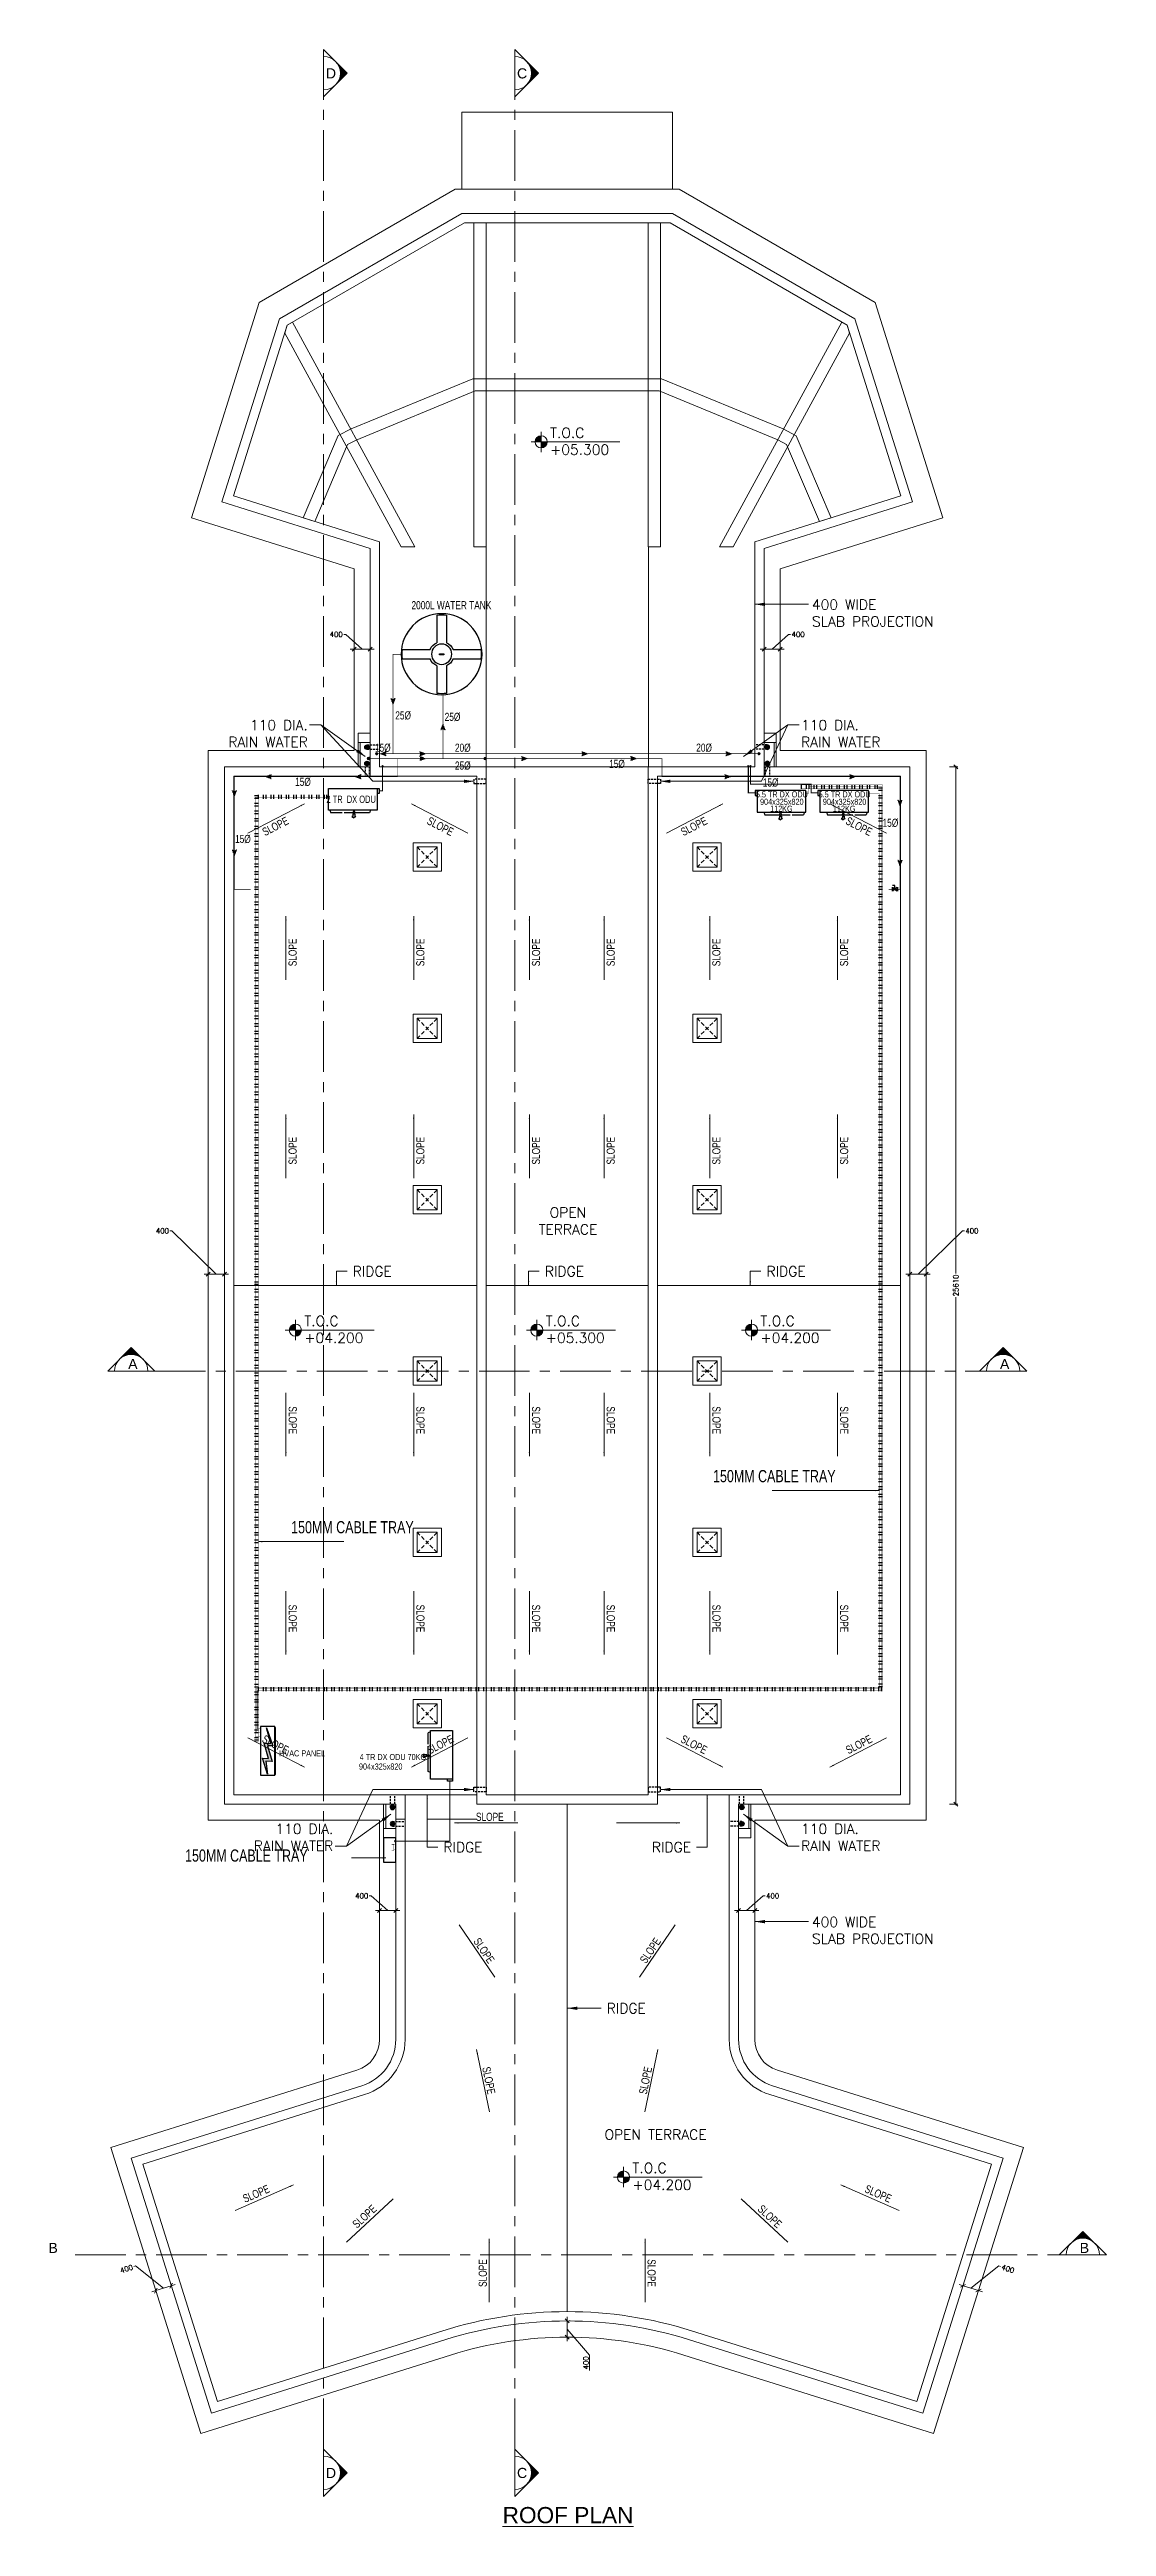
# Model space of a CAD drawing. Header units: millimetres. Extents: x -154478 to 73967, y -24076 to 107303.
# Drawn here: x -154478 to -128389, y -1604 to 59544 of the extents above; entities that cross this region are included whole.
import ezdxf

# ---------------------------------------------------------------- set-up
doc = ezdxf.new("R2010")
doc.units = ezdxf.units.MM
doc.header["$MEASUREMENT"] = 0
doc.header["$PDSIZE"] = -25
for name, pattern in [('( Hidden )', [0.375, 0.25, -0.125]), ('CENTER', [0.6, 0.375, -0.075, 0.075, -0.075]), ('CENTERX2', [4, 2.5, -0.5, 0.5, -0.5]), ('DASHED', [0.75, 0.5, -0.25]), ('DASHED2', [0.375, 0.25, -0.125]), ('HIDDEN', [0.375, 0.25, -0.125])]:
    doc.linetypes.add(name, pattern=pattern)
for name, color, linetype in [('A - Text', 8, 'Continuous'), ('E_LEGEND', 10, 'Continuous'), ('P_DETAIL', 7, 'Continuous'), ('P_DOMESTIC WATER PIPE', 5, 'Continuous'), ('P_RWD', 222, 'Continuous'), ('P_SANITARY', 7, 'Continuous')]:
    doc.layers.add(name, color=color, linetype=linetype)
for name, color, linetype, lineweight in [('CA-ANNO-DIMS', 8, 'Continuous', 15), ('CA-ANNO-TEXT', 8, 'Continuous', 20), ('CA-ELEVATION', 8, 'Continuous', 15), ('M-EQPM', 150, 'Continuous', 30), ('M-PIPE-REF', 30, 'CENTER', 20), ('M_DETAIL', 7, 'Continuous', 9), ('M_REF PIPE', 30, 'Continuous', 9), ('P_Clamp with pipe', 7, 'Continuous', 35), ('P_GRAVITY WATER PIPE', 140, 'DASHED2', 30), ('Railing', 8, 'Continuous', 15)]:
    doc.layers.add(name, color=color, linetype=linetype, lineweight=lineweight)
doc.styles.add('A-TEXT', font='swisscl.ttf')
doc.styles.add('FIRE TEXT', font='swisscl.ttf')
doc.styles.add('ISO STANDARD', font='simplex.shx')
doc.styles.add('PLUMBING TEXT', font='swisscl.ttf')
doc.dimstyles.new('ISO STANDARD', dxfattribs={"dimscale": 100, "dimtxt": 1.25, "dimasz": 1, "dimexe": 0.5, "dimexo": 0.75, "dimgap": 0.25, "dimtad": 0, "dimzin": 9, "dimdsep": 46, "dimtxsty": 'ISO STANDARD', "dimblk": 'OBLIQUE', "dimcen": 0.09, "dimdle": 0.25, "dimclrd": 256, "dimclre": 256, "dimclrt": 256, "dimadec": 0, "dimazin": 2, "dimtfac": 0.09, "dimtofl": 0, "dimtmove": 2, "dimatfit": 0, "dimfxl": 187.5, "dimtolj": 1, "dimtzin": 0, "dimlwd": 9, "dimlwe": 9, "dimarcsym": 2})
pattern_1 = [(90, (-50568.73, 0), (-187.5, 0), []), (90, (-50506.23, 62.5), (-187.5, 0), [])]

msp = doc.modelspace()

# ---------------------------------------------------------------- texts
at = {"layer": 'A - Text', "color": 0, "lineweight": 40, "insert": (-148810.331, 17556.853), "char_height": 150, "attachment_point": 1, "style": 'A-TEXT'}
msp.add_mtext_dynamic_manual_height_columns('{\\C256;HVAC PANEL}', width=2119.69797, gutter_width=0.625, heights=[0], dxfattribs=at)
at = {"layer": 'CA-ANNO-TEXT', "style": 'ISO STANDARD'}
for s, insert, char_height, width, attachment_point in [('\\pxql;{\\fArial|b0|i0|c0|p34;D}', (-147657.411, 59080.23), 250, 235.95839, 1), ('\\pxql;{\\fArial|b0|i0|c0|p34;C}', (-142939.098, 59080.23), 250, 235.95839, 1), ('T.O.C\\P+05.300', (-142123.224, 50206.974), 250, 1550.11905, 1), ('400 WIDE\\PSLAB PROJECTION', (-135657.391, 45965.857), 250, 3347.7381, 1), ('\\pxqc;OPEN\\PTERRACE', (-142487.467, 30958.037), 250, 1609.64286, 1), ('RIDGE', (-146994.879, 29505.996, 0.138), 250, 1002.5, 1), ('RIDGE', (-142251.467, 29505.996, 0.138), 250, 1002.5, 1), ('RIDGE', (-136779.717, 29505.996, 0.138), 250, 1002.5, 1), ('T.O.C\\P+04.200', (-148189.383, 28279.965, -0.138), 250, 1550.11905, 1), ('T.O.C\\P+05.300', (-142231.346, 28279.965, -0.138), 250, 1550.11905, 1), ('T.O.C\\P+04.200', (-136930.746, 28279.965, -0.138), 250, 1550.11905, 1), ('\\pxql;{\\fArial|b0|i0|c0|p34;A}', (-152537.634, 27217.505), 250, 235.95839, 1), ('\\pxql;{\\fArial|b0|i0|c0|p34;A}', (-131018.913, 27217.505), 250, 216.8588, 1), ('110 DIA.\\PRAIN WATER', (-147474.224, 15075.171), 250, 2252.5, 9), ('RIDGE', (-144755.433, 15290.946, 0.138), 250, 1002.5, 1), ('RIDGE', (-138645.971, 15290.946, 0.138), 250, 1002.5, 3), ('110 DIA.\\PRAIN WATER', (-135927.179, 15075.171), 250, 2252.5, 7), ('400 WIDE\\PSLAB PROJECTION', (-135657.391, 13444.369), 250, 3347.7381, 1), ('RIDGE', (-140724.695, 11313.421, 0.138), 250, 1002.5, 1), ('OPEN TERRACE', (-140778.508, 8195.021, 0.138), 250, 2835.83333, 1), ('T.O.C\\P+04.200', (-140090.349, 7371.424), 250, 1550.11905, 1), ('\\pxql;{\\fArial|b0|i0|c0|p34;B}', (-154506.197, 5397.033), 250, 235.95839, 1), ('\\pxql;{\\fArial|b0|i0|c0|p34;B}', (-129050.35, 5397.033), 250, 216.8588, 1), ('\\pxql;{\\fArial|b0|i0|c0|p34;D}', (-147657.411, -158.195), 250, 235.95839, 1), ('\\pxql;{\\fArial|b0|i0|c0|p34;C}', (-142939.098, -158.195), 250, 235.95839, 1), ('{\\fArial|b0|i0|c0|p34;\\LROOF PLAN}', (-143294.38, -1124.138), 400, 3187.35607, 1)]:
    msp.add_mtext(s, dxfattribs=dict(at, insert=insert, char_height=char_height, width=width, attachment_point=attachment_point))
at = {"layer": 'CA-ANNO-TEXT', "char_height": 200, "style": 'PLUMBING TEXT'}
for insert, attachment_point, rotation in [((-149159.504, 40119.418), 7, 27.24621339), ((-144573.156, 40119.418), 9, 332.75378661), ((-138828.247, 40119.418), 7, 27.24621339), ((-134241.9, 40119.418), 9, 332.75378661), ((-148376.223, 36913.075), 7, 89.85950788), ((-145223.535, 36913.075), 7, 89.85950788), ((-142368.06, 36913.075), 7, 89.85950788), ((-140524.835, 36913.075), 7, 89.85950788), ((-137916.223, 36913.075), 7, 89.85950788), ((-134763.535, 36913.075), 7, 89.85950788), ((-148376.223, 32017.625), 7, 89.85950788), ((-145223.535, 32017.625), 7, 89.85950788), ((-142368.06, 32017.625), 7, 89.85950788), ((-140524.835, 32017.625), 7, 89.85950788), ((-137916.223, 32017.625), 7, 89.85950788), ((-134763.535, 32017.625), 7, 89.85950788), ((-148376.223, 26048.541), 1, 270.14049212), ((-145223.535, 26048.541), 1, 270.14049212), ((-142368.06, 26048.541), 1, 270.14049212), ((-140524.835, 26048.541), 1, 270.14049212), ((-137916.223, 26048.541), 1, 270.14049212), ((-134763.535, 26048.541), 1, 270.14049212), ((-148376.223, 21153.091), 1, 270.14049212), ((-145223.535, 21153.091), 1, 270.14049212), ((-142368.06, 21153.091), 1, 270.14049212), ((-140524.835, 21153.091), 1, 270.14049212), ((-137916.223, 21153.091), 1, 270.14049212), ((-134763.535, 21153.091), 1, 270.14049212), ((-149159.504, 17946.747), 1, 332.75378661), ((-144573.156, 17946.747), 3, 27.24621339), ((-138828.247, 17946.747), 1, 332.75378661), ((-134241.9, 17946.747), 3, 27.24621339), ((-143952.287, 15812.578), 7, 359.85950788), ((-144029.512, 12839.92), 7, 303.9660986), ((-139371.891, 12839.92), 9, 56.0339014), ((-143802.382, 9720.554), 7, 281.44201095), ((-139599.022, 9720.554), 9, 78.55798905), ((-149651.043, 6380.859), 7, 23.4414531), ((-133750.36, 6380.859), 9, 336.5585469), ((-146886.345, 5741.916), 7, 42.66121263), ((-136515.058, 5741.916), 9, 317.33878737), ((-143682.222, 4309.283), 7, 89.85950788), ((-139719.181, 4309.283), 9, 270.14049212)]:
    msp.add_mtext_dynamic_manual_height_columns('SLOPE', width=644.20183, gutter_width=0.625, heights=[0], dxfattribs=dict(at, insert=insert, attachment_point=attachment_point, rotation=rotation))
at = {"layer": 'E_LEGEND', "color": 0, "char_height": 300, "attachment_point": 3, "style": 'FIRE TEXT'}
for insert, width in [((-135034.224, 24475.354), 3065.77144), ((-145447.575, 23213.816), 3065.77144), ((-147016.801, 15108.996), 4115.30589)]:
    msp.add_mtext('\\pxql;150MM CABLE TRAY ', dxfattribs=dict(at, insert=insert, width=width))
at = {"layer": 'M_DETAIL', "style": 'A-TEXT'}
msp.add_text('2 TR  DX ODU', height=180, rotation=360, dxfattribs=at).set_placement((-147642.943, 40944.427))
at = {"layer": 'M_DETAIL', "color": 0, "lineweight": 40, "char_height": 150, "attachment_point": 7, "style": 'A-TEXT'}
for s, width, heights, insert in [('\\pxqc;{\\C256;5.5 TR DX ODU}', 2324.37569, [523.601], (-137564.286, 41079.006)), ('\\pxqc;{\\C256;904x325x820}', 2324.37569, [523.601], (-137564.943, 40896.737)), ('\\pxqc;{\\C256;5.5 TR DX ODU}', 2324.37569, [523.601], (-136014.19, 41079.006)), ('\\pxqc;{\\C256;904x325x820}', 2324.37569, [523.601], (-136014.847, 40896.737)), ('\\pxqc;{\\C256;112KG}', 2324.37569, [523.601], (-137574.562, 40725.784)), ('\\pxqc;{\\C256;112KG}', 2324.37569, [523.601], (-136024.466, 40725.784)), ('{\\C256;4 TR DX ODU 70KG}', 2292.65324, [276.342], (-146822.541, 17314.653)), ('\\pxqc;{\\C256;904x325x820}', 2324.37569, [523.601], (-147465.577, 17078.924))]:
    msp.add_mtext_dynamic_manual_height_columns(s, width=width, gutter_width=0.625, heights=heights, dxfattribs=dict(at, insert=insert))
at = {"layer": 'P_DOMESTIC WATER PIPE', "color": 7, "linetype": 'HIDDEN', "ltscale": 2, "style": 'FIRE TEXT'}
msp.add_text('2000L WATER TANK', height=200, dxfattribs=at).set_placement((-145543.808, 45725.779))
at = {"layer": 'P_GRAVITY WATER PIPE', "lineweight": 30, "ltscale": 500, "style": 'FIRE TEXT'}
for s, p in [('25%%C', (-145943.834, 43006.28)), ('25%%C', (-144724.721, 42969.88)), ('15%%C', (-146446.021, 42208.368)), ('20%%C', (-144470.636, 42208.368)), ('20%%C', (-138515.499, 42209.118)), ('25%%C', (-144470.636, 41767.518)), ('15%%C', (-140665.674, 41808.655)), ('15%%C', (-148416.136, 41366.718)), ('15%%C', (-136871.224, 41348.668)), ('15%%C', (-133915.574, 40355.218)), ('15%%C', (-149899.036, 39956.13))]:
    msp.add_text(s, height=200, dxfattribs=at).set_placement(p)
at = {"layer": 'P_RWD', "char_height": 250, "width": 2252.5, "style": 'ISO STANDARD'}
for insert, attachment_point in [((-148104.224, 42990.994), 3), ((-135927.179, 42990.994), 1)]:
    msp.add_mtext('110 DIA.\\PRAIN WATER', dxfattribs=dict(at, insert=insert, attachment_point=attachment_point))

# ---------------------------------------------------------------- blocks, each defined once
blk = doc.blocks.new('_Oblique')
at = {"color": 0, "linetype": 'ByBlock', "lineweight": -2}
blk.add_line((-0.5, -0.5), (0.5, 0.5), dxfattribs=at)
blk = doc.blocks.new('water tank')
at = {"layer": 'P_DETAIL', "linetype": 'Continuous'}
for p, q in [((254706, -200419), (254706, -201085)), ((254936, -200419), (254936, -201085)), ((254544, -201247), (253878, -201247)), ((254544, -201477), (253878, -201477)), ((255764, -201247), (255098, -201247)), ((255764, -201477), (255098, -201477)), ((254706, -201639), (254706, -202305)), ((254936, -201639), (254936, -202305))]:
    blk.add_line(p, q, dxfattribs=at)
blk.add_lwpolyline([(254771, -201374), (254871, -201374), (254871, -201349), (254771, -201349)], close=True, dxfattribs=at)
for radius in [975, 245]:
    blk.add_circle((254821, -201362), radius, dxfattribs=at)
for radius, start, end in [(950, 83.04714, 96.95286), (950, 173.04714, 186.95286), (300, 112.54031, 157.45969), (300, 202.54031, 247.45969), (300, 22.54031, 67.45969), (300, 292.54031, 337.45969), (950, 353.04714, 6.95286), (950, 263.04714, 276.95286)]:
    blk.add_arc((254821, -201362), radius, start, end, dxfattribs=at)
blk = doc.blocks.new('LEVEL')
at = {"layer": 'CA-ANNO-TEXT'}
for points in [[(125, 75, 0.414214), (50, 0), (125, 0)], [(200, 0), (125, 0), (125, -75, 0.414214)]]:
    blk.add_hatch(color=256, dxfattribs=at).paths.add_polyline_path(points)
for p, q in [((0, 0), (1098, 0)), ((125, 125), (125, -125))]:
    blk.add_line(p, q, dxfattribs=at)
blk.add_circle((125, 0), 75, dxfattribs=at)
blk = doc.blocks.new('*D60')
at = {"layer": 'CA-ANNO-DIMS', "lineweight": 9, "transparency": 16777216}
for p, q in [((-132260, 41838), (-132058, 41838)), ((-132108, 41863), (-132108, 29326)), ((-132108, 16203), (-132108, 28740)), ((-132260, 16228), (-132058, 16228))]:
    blk.add_line(p, q, dxfattribs=at)
at = {"layer": 'Defpoints', "color": 0, "transparency": 16777216}
for p in [(-132335, 41838), (-132335, 16228), (-132108, 16228)]:
    blk.add_point(p, dxfattribs=at)
at = {"layer": 'CA-ANNO-DIMS', "lineweight": 9, "transparency": 16777216, "xscale": 100, "yscale": 100, "zscale": 100}
for p, rotation in [((-132108, 41838), 90), ((-132108, 16228), 270)]:
    blk.add_blockref('_Oblique', p, dxfattribs=dict(at, rotation=rotation))
at = {"layer": 'CA-ANNO-DIMS', "transparency": 16777216, "insert": (-132108, 29033), "char_height": 125, "attachment_point": 5, "rotation": 90, "style": 'ISO STANDARD'}
blk.add_mtext('\\A1;25610', dxfattribs=at)
blk = doc.blocks.new('aerro')
at = {"layer": 'CA-ANNO-TEXT', "ltscale": 350}
blk.add_hatch(color=256, dxfattribs=at).paths.add_polyline_path([(192253, 36769), (192041, 36557), (192253, 36345, -0.414214)])
blk.add_line((192465, 36133), (192465, 36981), dxfattribs=at)
blk.add_lwpolyline([(192465, 36981), (192041, 36557), (192465, 36133)], dxfattribs=at)
blk.add_arc((192465, 36557), 300, 90, 270, dxfattribs=at)
blk = doc.blocks.new('*D61')
at = {"layer": 'CA-ANNO-DIMS', "lineweight": 9, "transparency": 16777216}
for p, q in [((-133041, 29312), (-131946, 30381)), ((-131946, 30381), (-131896, 30381)), ((-133241, 29108), (-133241, 29362)), ((-132841, 29108), (-132841, 29362)), ((-133241, 29312), (-133341, 29312)), ((-133241, 29312), (-132841, 29312)), ((-132841, 29312), (-132741, 29312))]:
    blk.add_line(p, q, dxfattribs=at)
at = {"layer": 'Defpoints', "color": 0, "transparency": 16777216}
for p in [(-133241, 29033), (-132841, 29312), (-132841, 29033)]:
    blk.add_point(p, dxfattribs=at)
at = {"layer": 'CA-ANNO-DIMS', "lineweight": 9, "transparency": 16777216, "xscale": 100, "yscale": 100, "zscale": 100}
blk.add_blockref('_Oblique', (-133241, 29312), dxfattribs=at)
at = {"layer": 'CA-ANNO-DIMS', "lineweight": 9, "transparency": 16777216, "xscale": 100, "yscale": 100, "zscale": 100, "rotation": 180}
blk.add_blockref('_Oblique', (-132841, 29312), dxfattribs=at)
at = {"layer": 'CA-ANNO-DIMS', "transparency": 16777216, "insert": (-131710, 30381), "char_height": 125, "attachment_point": 5, "style": 'ISO STANDARD'}
blk.add_mtext('\\A1;400', dxfattribs=at)
blk = doc.blocks.new('*D62')
at = {"layer": 'CA-ANNO-DIMS', "lineweight": 9, "transparency": 16777216}
for p, q in [((-151456, 30381), (-151506, 30381)), ((-150361, 29312), (-151456, 30381)), ((-150561, 29108), (-150561, 29362)), ((-150161, 29108), (-150161, 29362)), ((-150561, 29312), (-150661, 29312)), ((-150161, 29312), (-150561, 29312)), ((-150161, 29312), (-150061, 29312))]:
    blk.add_line(p, q, dxfattribs=at)
at = {"layer": 'Defpoints', "color": 0, "transparency": 16777216}
for p in [(-150561, 29312), (-150561, 29033), (-150161, 29033)]:
    blk.add_point(p, dxfattribs=at)
at = {"layer": 'CA-ANNO-DIMS', "lineweight": 9, "transparency": 16777216, "xscale": 100, "yscale": 100, "zscale": 100}
blk.add_blockref('_Oblique', (-150561, 29312), dxfattribs=at)
at = {"layer": 'CA-ANNO-DIMS', "lineweight": 9, "transparency": 16777216, "xscale": 100, "yscale": 100, "zscale": 100, "rotation": 180}
blk.add_blockref('_Oblique', (-150161, 29312), dxfattribs=at)
at = {"layer": 'CA-ANNO-DIMS', "transparency": 16777216, "insert": (-151691, 30381), "char_height": 125, "attachment_point": 5, "style": 'ISO STANDARD'}
blk.add_mtext('\\A1;400', dxfattribs=at)
blk = doc.blocks.new('*D63')
at = {"layer": 'CA-ANNO-DIMS', "lineweight": 9, "transparency": 16777216}
for p, q in [((-146536, 13964), (-146586, 13964)), ((-146131, 13603), (-146536, 13964)), ((-146331, 13603), (-146431, 13603)), ((-146331, 13400), (-146331, 13653)), ((-145931, 13603), (-146331, 13603)), ((-145931, 13400), (-145931, 13653)), ((-145931, 13603), (-145831, 13603))]:
    blk.add_line(p, q, dxfattribs=at)
at = {"layer": 'Defpoints', "color": 0, "transparency": 16777216}
for p in [(-146331, 13603), (-146331, 13325), (-145931, 13325)]:
    blk.add_point(p, dxfattribs=at)
at = {"layer": 'CA-ANNO-DIMS', "lineweight": 9, "transparency": 16777216, "xscale": 100, "yscale": 100, "zscale": 100}
blk.add_blockref('_Oblique', (-146331, 13603), dxfattribs=at)
at = {"layer": 'CA-ANNO-DIMS', "lineweight": 9, "transparency": 16777216, "xscale": 100, "yscale": 100, "zscale": 100, "rotation": 180}
blk.add_blockref('_Oblique', (-145931, 13603), dxfattribs=at)
at = {"layer": 'CA-ANNO-DIMS', "transparency": 16777216, "insert": (-146772, 13964), "char_height": 125, "attachment_point": 5, "style": 'ISO STANDARD'}
blk.add_mtext('\\A1;400', dxfattribs=at)
blk = doc.blocks.new('*D64')
at = {"layer": 'CA-ANNO-DIMS', "lineweight": 9, "transparency": 16777216}
for p, q in [((-137471, 13603), (-137571, 13603)), ((-137471, 13400), (-137471, 13653)), ((-137471, 13603), (-137071, 13603)), ((-137271, 13603), (-136865, 13964)), ((-137071, 13400), (-137071, 13653)), ((-137071, 13603), (-136971, 13603)), ((-136865, 13964), (-136815, 13964))]:
    blk.add_line(p, q, dxfattribs=at)
at = {"layer": 'Defpoints', "color": 0, "transparency": 16777216}
for p in [(-137071, 13603), (-137471, 13325), (-137071, 13325)]:
    blk.add_point(p, dxfattribs=at)
at = {"layer": 'CA-ANNO-DIMS', "lineweight": 9, "transparency": 16777216, "xscale": 100, "yscale": 100, "zscale": 100}
blk.add_blockref('_Oblique', (-137471, 13603), dxfattribs=at)
at = {"layer": 'CA-ANNO-DIMS', "lineweight": 9, "transparency": 16777216, "xscale": 100, "yscale": 100, "zscale": 100, "rotation": 180}
blk.add_blockref('_Oblique', (-137071, 13603), dxfattribs=at)
at = {"layer": 'CA-ANNO-DIMS', "transparency": 16777216, "insert": (-136629, 13964), "char_height": 125, "attachment_point": 5, "style": 'ISO STANDARD'}
blk.add_mtext('\\A1;400', dxfattribs=at)
blk = doc.blocks.new('*D65')
at = {"layer": 'CA-ANNO-DIMS', "lineweight": 9, "transparency": 16777216}
for p, q in [((-147166, 45105), (-147216, 45105)), ((-146761, 44744), (-147166, 45105)), ((-146961, 44744), (-147061, 44744)), ((-146961, 44540), (-146961, 44794)), ((-146561, 44744), (-146961, 44744)), ((-146561, 44540), (-146561, 44794)), ((-146561, 44744), (-146461, 44744))]:
    blk.add_line(p, q, dxfattribs=at)
at = {"layer": 'Defpoints', "color": 0, "transparency": 16777216}
for p in [(-146961, 44744), (-146961, 44465), (-146561, 44465)]:
    blk.add_point(p, dxfattribs=at)
at = {"layer": 'CA-ANNO-DIMS', "lineweight": 9, "transparency": 16777216, "xscale": 100, "yscale": 100, "zscale": 100}
blk.add_blockref('_Oblique', (-146961, 44744), dxfattribs=at)
at = {"layer": 'CA-ANNO-DIMS', "lineweight": 9, "transparency": 16777216, "xscale": 100, "yscale": 100, "zscale": 100, "rotation": 180}
blk.add_blockref('_Oblique', (-146561, 44744), dxfattribs=at)
at = {"layer": 'CA-ANNO-DIMS', "transparency": 16777216, "insert": (-147402, 45105), "char_height": 125, "attachment_point": 5, "style": 'ISO STANDARD'}
blk.add_mtext('\\A1;400', dxfattribs=at)
blk = doc.blocks.new('*D66')
at = {"layer": 'CA-ANNO-DIMS', "lineweight": 9, "transparency": 16777216}
for p, q in [((-136841, 44744), (-136941, 44744)), ((-136841, 44540), (-136841, 44794)), ((-136841, 44744), (-136441, 44744)), ((-136641, 44744), (-136235, 45105)), ((-136441, 44540), (-136441, 44794)), ((-136441, 44744), (-136341, 44744)), ((-136235, 45105), (-136185, 45105))]:
    blk.add_line(p, q, dxfattribs=at)
at = {"layer": 'Defpoints', "color": 0, "transparency": 16777216}
for p in [(-136441, 44744), (-136841, 44465), (-136441, 44465)]:
    blk.add_point(p, dxfattribs=at)
at = {"layer": 'CA-ANNO-DIMS', "lineweight": 9, "transparency": 16777216, "xscale": 100, "yscale": 100, "zscale": 100}
blk.add_blockref('_Oblique', (-136841, 44744), dxfattribs=at)
at = {"layer": 'CA-ANNO-DIMS', "lineweight": 9, "transparency": 16777216, "xscale": 100, "yscale": 100, "zscale": 100, "rotation": 180}
blk.add_blockref('_Oblique', (-136441, 44744), dxfattribs=at)
at = {"layer": 'CA-ANNO-DIMS', "transparency": 16777216, "insert": (-135999, 45105), "char_height": 125, "attachment_point": 5, "style": 'ISO STANDARD'}
blk.add_mtext('\\A1;400', dxfattribs=at)
blk = doc.blocks.new('Rain Water Pipe')
at = {"layer": 'P_RWD'}
h = blk.add_hatch(dxfattribs=at)
h.set_pattern_fill('ANSI38', color=256, scale=0.02, angle=467.44488, style=0)
h.set_pattern_definition([(332.444883, (-184895.362, 333143.3346), (2.89126049, 5.54103896), []), (62.444883, (-184895.362, 333143.3346), (0.24148202, 13.97333841), [15.625, -9.375])])
edge = h.paths.add_edge_path()
edge.add_arc((13745, 46924), 50, 0, 360)
for radius in [55, 50]:
    blk.add_circle((13745, 46924), radius, dxfattribs=at)
blk = doc.blocks.new('*D57')
at = {"layer": 'CA-ANNO-DIMS', "lineweight": 9, "transparency": 16777216}
for p, q in [((-152353, 4827), (-152401, 4812)), ((-151663, 4280), (-152353, 4827)), ((-151876, 4291), (-151869, 4268)), ((-151854, 4220), (-151472, 4340)), ((-151495, 4411), (-151487, 4387)), ((-151472, 4340), (-151377, 4370)), ((-151854, 4220), (-151949, 4190))]:
    blk.add_line(p, q, dxfattribs=at)
at = {"layer": 'Defpoints', "color": 0, "transparency": 16777216}
for p in [(-151472, 4340), (-151472, 4340), (-151854, 4220)]:
    blk.add_point(p, dxfattribs=at)
at = {"layer": 'CA-ANNO-DIMS', "lineweight": 9, "transparency": 16777216, "xscale": 100, "yscale": 100, "zscale": 100}
for p, rotation in [((-151854, 4220), 17.44488309926616), ((-151472, 4340), 197.4448830992661)]:
    blk.add_blockref('_Oblique', p, dxfattribs=dict(at, rotation=rotation))
at = {"layer": 'CA-ANNO-DIMS', "transparency": 16777216, "insert": (-152578, 4756), "char_height": 125, "attachment_point": 5, "rotation": 17.44488, "style": 'ISO STANDARD'}
blk.add_mtext('\\A1;400', dxfattribs=at)
blk = doc.blocks.new('*D58')
at = {"layer": 'CA-ANNO-DIMS', "lineweight": 9, "transparency": 16777216}
for p, q in [((-141701, 3469), (-141701, 3569)), ((-141701, 3469), (-141701, 3069)), ((-141701, 3269), (-141151, 2621)), ((-141701, 3069), (-141701, 2969)), ((-141626, 3469), (-141651, 3469)), ((-141626, 3069), (-141651, 3069)), ((-141151, 2621), (-141151, 2250))]:
    blk.add_line(p, q, dxfattribs=at)
at = {"layer": 'Defpoints', "color": 0, "transparency": 16777216}
for p in [(-141701, 3469), (-141701, 3069), (-141701, 3069)]:
    blk.add_point(p, dxfattribs=at)
at = {"layer": 'CA-ANNO-DIMS', "lineweight": 9, "transparency": 16777216, "xscale": 100, "yscale": 100, "zscale": 100}
for p, rotation in [((-141701, 3469), 270), ((-141701, 3069), 90)]:
    blk.add_blockref('_Oblique', p, dxfattribs=dict(at, rotation=rotation))
at = {"layer": 'CA-ANNO-DIMS', "transparency": 16777216, "insert": (-141238, 2435), "char_height": 125, "attachment_point": 5, "rotation": 90, "style": 'ISO STANDARD'}
blk.add_mtext('\\A1;400', dxfattribs=at)
blk = doc.blocks.new('*D59')
at = {"layer": 'CA-ANNO-DIMS', "lineweight": 9, "transparency": 16777216}
for p, q in [((-131929, 4340), (-132024, 4370)), ((-131547, 4220), (-131929, 4340)), ((-131907, 4411), (-131914, 4387)), ((-131738, 4280), (-131048, 4827)), ((-131525, 4291), (-131532, 4268)), ((-131048, 4827), (-131001, 4812)), ((-131547, 4220), (-131452, 4190))]:
    blk.add_line(p, q, dxfattribs=at)
at = {"layer": 'Defpoints', "color": 0, "transparency": 16777216}
for p in [(-131929, 4340), (-131929, 4340), (-131547, 4220)]:
    blk.add_point(p, dxfattribs=at)
at = {"layer": 'CA-ANNO-DIMS', "lineweight": 9, "transparency": 16777216, "xscale": 100, "yscale": 100, "zscale": 100}
for p, rotation in [((-131929, 4340), 342.5551169007326), ((-131547, 4220), 162.5551169007326)]:
    blk.add_blockref('_Oblique', p, dxfattribs=dict(at, rotation=rotation))
at = {"layer": 'CA-ANNO-DIMS', "transparency": 16777216, "insert": (-130823, 4756), "char_height": 125, "attachment_point": 5, "rotation": 342.55512, "style": 'ISO STANDARD'}
blk.add_mtext('\\A1;400', dxfattribs=at)
blk = doc.blocks.new('WASTE WATER ARROW')
at = {"ltscale": 0.025}
blk.add_hatch(color=256, dxfattribs=at).paths.add_polyline_path([(481737.2, -256822.5), (481729.9, -256825.3), (481737.2, -256828), (481735.7, -256825.3)])
at = {"color": 7, "linetype": 'ByBlock', "lineweight": 5, "ltscale": 0.025}
blk.add_lwpolyline([(481737.2, -256822.5), (481729.9, -256825.3), (481737.2, -256828), (481735.7, -256825.3)], close=True, dxfattribs=at)
blk = doc.blocks.new('Control Valve-1')
at = {"layer": 'P_SANITARY', "linetype": 'ByBlock'}
for p, q in [((-50, 37), (-50, -38)), ((-40, 37), (-40, -38)), ((40, 32), (-40, -33)), ((-40, 32), (40, -33)), ((0, 0), (0, 75)), ((0, 75), (48, 75)), ((40, 37), (40, -38)), ((50, 37), (50, -38))]:
    blk.add_line(p, q, dxfattribs=at)
blk = doc.blocks.new('17 TR DX ODU')
at = {"layer": 'M-EQPM'}
for points in [[(-312, 775), (-312, 825), (-188, 825), (-188, 775)], [(227, 613), (292, 587)], [(227, 202), (292, 228)], [(227, 202), (292, 177)], [(292, 587), (292, -39)], [(321, 199), (321, 221), (385, 221), (385, 248), (419, 199)], [(321, 199), (321, 177), (385, 177), (385, 150), (419, 199)], [(227, -391), (292, -366)], [(292, -90), (292, -366)]]:
    blk.add_lwpolyline(points, dxfattribs=at)
blk.add_lwpolyline([(-312, -425), (-312, 775), (227, 775), (227, -425)], close=True, dxfattribs=at)
blk = doc.blocks.new('ELECTRICAL PANEL')
blk.add_hatch(color=256).paths.add_polyline_path([(-127, 173), (-122, 304), (-565, 142), (-183, 251), (-192, 90), (190, 195), (184, 48), (573, 170), (253, 127), (266, 282)])
for points in [[(-600, 0), (600, 0), (600, 350), (-600, 350)], [(-580, 350), (580, 350), (580, 370), (-580, 370)]]:
    blk.add_lwpolyline(points, close=True)
at = {"color": 10, "linetype": 'Continuous'}
blk.add_lwpolyline([(-122, 304), (-127, 173), (266, 282), (253, 127), (573, 170), (184, 48), (190, 195), (-192, 90), (-183, 251), (-565, 142)], close=True, dxfattribs=at)
blk.add_lwpolyline([(-122, 304), (-127, 173), (266, 282), (253, 127), (573, 170), (184, 48), (190, 195), (-192, 90), (-183, 251), (-565, 142)], close=True, dxfattribs=at)

# ---------------------------------------------------------------- dimensions: what is measured, and where the dimension line sits
at = {"layer": 'CA-ANNO-DIMS'}
for base, p1, p2, angle, override, picture, middle, dimtype in [((-146960.702, 44743.525), (-146560.702, 44465.088), (-146960.702, 44465.088), 180, {"dimtmove": 1}, '*D65', (-147241.392, 45104.633), 160), ((-150560.702, 29311.52), (-150160.702, 29033.083), (-150560.702, 29033.083), 180, {"dimtmove": 1}, '*D62', (-151530.661, 30381.383), 160), ((-146330.702, 13602.975), (-145930.702, 13324.538), (-146330.702, 13324.538), 180, {"dimtmove": 1}, '*D63', (-146611.392, 13964.083), 160), ((-151472.32, 4339.724), (-151853.922, 4219.808), (-151472.32, 4339.724), 17.4448831, {"dimtmove": 1}, '*D57', (-152424.642, 4804.469), 161), ((-131929.083, 4339.724), (-131547.481, 4219.808), (-131929.083, 4339.724), 162.5551169, {"dimtmove": 1}, '*D59', (-130976.761, 4804.469), 161), ((-141700.702, 3069.156), (-141700.702, 3469.156), (-141700.702, 3069.156), 270, {"dimtad": 3, "dimtmove": 1}, '*D58', (-141150.702, 2596.108), 161)]:
    dim = msp.add_linear_dim(base=base, p1=p1, p2=p2, angle=angle, dimstyle='ISO STANDARD', override=override, dxfattribs=at)
    dim.commit()
    dim.dimension.update_dxf_attribs({"geometry": picture, "text_midpoint": middle, "dimtype": dimtype})
for base, p1, p2, picture, middle in [((-136440.702, 44743.525), (-136840.702, 44465.088), (-136440.702, 44465.088), '*D66', (-136160.011, 45104.633)), ((-132840.702, 29311.52), (-133240.702, 29033.083), (-132840.702, 29033.083), '*D61', (-131870.742, 30381.383)), ((-137070.702, 13602.975), (-137470.702, 13324.538), (-137070.702, 13324.538), '*D64', (-136790.011, 13964.083))]:
    dim = msp.add_linear_dim(base=base, p1=p1, p2=p2, dimstyle='ISO STANDARD', override={"dimtmove": 1}, dxfattribs=at)
    dim.commit()
    dim.dimension.update_dxf_attribs({"geometry": picture, "text_midpoint": middle, "dimtype": 160})
dim = msp.add_linear_dim(base=(-132108.092, 16228.083), p1=(-132335.477, 41838.083), p2=(-132335.477, 16228.083), angle=90, dimstyle='ISO STANDARD', dxfattribs=at)
dim.commit()
dim.dimension.update_dxf_attribs({"geometry": '*D60', "text_midpoint": (-132108.092, 29033.083)})

# ---------------------------------------------------------------- hatches: boundary and pattern name
at = {"layer": 'E_LEGEND', "ltscale": 500}
h = msp.add_hatch(dxfattribs=at)
h.set_pattern_fill('ANSI32', color=5, scale=500, angle=135)
h.set_pattern_definition([(180, (-50568.73, 0), (-1e-14, -187.5), []), (180, (-50631.23, 62.5), (-1e-14, -187.5), [])])
h.paths.add_polyline_path([(-149321.469, 17781.558), (-149421.469, 17781.558), (-149421.469, 41142.043), (-149321.469, 41142.043)])
h = msp.add_hatch(dxfattribs=at)
h.set_pattern_fill('ANSI32', color=5, scale=500, angle=45)
h.set_pattern_definition(pattern_1)
h.paths.add_polyline_path([(-147590.316, 41042.043), (-147590.316, 41142.043), (-149321.469, 41142.043), (-149321.469, 41042.043)])
h = msp.add_hatch(dxfattribs=at)
h.set_pattern_fill('ANSI32', color=5, scale=500, angle=45)
h.set_pattern_definition([(90, (-37164.46, 248.86), (-187.5, 0), []), (90, (-37101.96, 311.36), (-187.5, 0), [])])
h.paths.add_polyline_path([(-134019.751, 41290.904), (-134019.751, 41390.904), (-135917.195, 41390.904), (-135917.195, 41290.904)])
h = msp.add_hatch(dxfattribs=at)
h.set_pattern_fill('ANSI32', color=5, scale=500, angle=135)
h.set_pattern_definition([(180, (-35167.02, 1693.65), (-1e-14, -187.5), []), (180, (-35229.52, 1756.15), (-1e-14, -187.5), [])])
h.paths.add_polyline_path([(-133919.751, 41390.904), (-134019.751, 41390.904), (-134019.751, 19114.053), (-133919.751, 19114.053)])
at = {"layer": 'E_LEGEND'}
h = msp.add_hatch(dxfattribs=at)
h.set_pattern_fill('ANSI32', color=5, scale=500, angle=45)
h.set_pattern_definition(pattern_1)
h.paths.add_polyline_path([(-149321.469, 19014.053), (-149321.469, 19114.053), (-133917.756, 19114.053), (-133917.756, 19014.053)])
at = {"layer": 'P_GRAVITY WATER PIPE', "linetype": 'ByBlock', "lineweight": 0}
h = msp.add_hatch(dxfattribs=at)
h.set_pattern_fill('ANSI38', color=256, scale=30, angle=495, style=0)
h.set_pattern_definition([(180, (-155401.1277, -266097.006), (-2e-15, -3.75), []), (270, (-155401.1277, -266097.006), (3.75, -7.5), [9.375, -5.625])])
edge = h.paths.add_edge_path()
edge.add_arc((-146597.885, 42040.674), 25, 450, 810)
h = msp.add_hatch(dxfattribs=at)
h.set_pattern_fill('ANSI38', color=256, scale=30, angle=495, style=0)
h.set_pattern_definition([(180, (-155205.5696, -265979.422), (-2e-15, -3.75), []), (270, (-155205.5696, -265979.422), (3.75, -7.5), [9.375, -5.625])])
edge = h.paths.add_edge_path()
edge.add_arc((-146402.327, 42158.258), 25, 450, 810)
h = msp.add_hatch(dxfattribs=at)
h.set_pattern_fill('ANSI38', color=256, scale=30, angle=495, style=0)
h.set_pattern_definition([(180, (-152529.424, -266097.5295), (-2e-15, -3.75), []), (270, (-152529.424, -266097.5295), (3.75, -7.5), [9.375, -5.625])])
edge = h.paths.add_edge_path()
edge.add_arc((-143726.181, 42040.15), 25, 450, 810)
h = msp.add_hatch(dxfattribs=at)
h.set_pattern_fill('ANSI38', color=256, scale=30, angle=495, style=0)
h.set_pattern_definition([(180, (-145771.657, -265979.422), (-2e-15, -3.75), []), (270, (-145771.657, -265979.422), (3.75, -7.5), [9.375, -5.625])])
edge = h.paths.add_edge_path()
edge.add_arc((-136968.414, 42158.258), 25, 450, 810)

# ---------------------------------------------------------------- linework, layer by layer
at = {"layer": 'CA-ANNO-DIMS'}
msp.add_lwpolyline([(-146560.702, 42438.083), (-146860.702, 42438.083), (-146860.702, 41838.083), (-146560.702, 41838.083)], close=True, dxfattribs=at)
at = {"layer": 'CA-ANNO-TEXT', "linetype": 'CENTERX2', "ltscale": 500}
for p, q in [((-147711.927, 305.269), (-147711.927, 58377.072)), ((-142993.614, 305.269), (-142993.614, 58377.072)), ((-151876.752, 26918.083), (-131524.652, 26918.083)), ((-153845.314, 5097.611), (-129556.089, 5097.611))]:
    msp.add_line(p, q, dxfattribs=at)
at = {"layer": 'CA-ELEVATION'}
for p, q in [((-150223.278, 48375.9), (-146560.702, 47224.966)), ((-146330.702, 47393.779), (-149934.905, 48526.37)), ((-150160.702, 16228.083), (-150160.702, 41838.083)), ((-150160.702, 41838.083), (-146560.702, 41838.083)), ((-143700.702, 41838.083), (-139700.702, 41838.083)), ((-136840.702, 41838.083), (-133240.702, 41838.083)), ((-133240.702, 41838.083), (-133240.702, 16228.083)), ((-143930.702, 29033.083), (-149930.702, 29033.083)), ((-143700.702, 29033.083), (-139700.702, 29033.083)), ((-139470.702, 29033.083), (-133470.702, 29033.083)), ((-145930.702, 16228.083), (-150160.702, 16228.083)), ((-145930.702, 10420.993), (-145930.702, 16228.083)), ((-145700.702, 16458.083), (-143930.702, 16458.083)), ((-141700.702, 3699.156), (-141700.702, 16228.083)), ((-137700.702, 16458.083), (-139470.702, 16458.083)), ((-133240.702, 16228.083), (-137470.702, 16228.083)), ((-137470.702, 16228.083), (-137470.702, 10420.993)), ((-145930.702, 15858.083), (-145700.702, 15858.083)), ((-145156.305, 15858.083), (-143930.702, 15858.083)), ((-152461.621, 7487.943), (-146770.956, 9276.186)), ((-136630.447, 9276.186), (-130939.782, 7487.943)), ((-150483.019, 1191.505), (-152461.621, 7487.943)), ((-130939.782, 7487.943), (-132918.384, 1191.505)), ((-144698.584, 3009.214), (-150483.019, 1191.505)), ((-132918.384, 1191.505), (-138702.819, 3009.214))]:
    msp.add_line(p, q, dxfattribs=at)
at = {"layer": 'CA-ELEVATION', "linetype": 'DASHED', "ltscale": 200}
for p, q in [((-145405.702, 39858.083), (-144905.702, 39358.083)), ((-145405.702, 39358.083), (-144905.702, 39858.083)), ((-138495.702, 39858.083), (-137995.702, 39358.083)), ((-138495.702, 39358.083), (-137995.702, 39858.083)), ((-145405.702, 35628.083), (-144905.702, 35128.083)), ((-145405.702, 35128.083), (-144905.702, 35628.083)), ((-138495.702, 35628.083), (-137995.702, 35128.083)), ((-138495.702, 35128.083), (-137995.702, 35628.083)), ((-145405.702, 31398.083), (-144905.702, 30898.083)), ((-145405.702, 30898.083), (-144905.702, 31398.083)), ((-138495.702, 31398.083), (-137995.702, 30898.083)), ((-138495.702, 30898.083), (-137995.702, 31398.083)), ((-145405.702, 27168.083), (-144905.702, 26668.083)), ((-145405.702, 26668.083), (-144905.702, 27168.083)), ((-138495.702, 27168.083), (-137995.702, 26668.083)), ((-138495.702, 26668.083), (-137995.702, 27168.083)), ((-145405.702, 22938.083), (-144905.702, 22438.083)), ((-145405.702, 22438.083), (-144905.702, 22938.083)), ((-138495.702, 22938.083), (-137995.702, 22438.083)), ((-138495.702, 22438.083), (-137995.702, 22938.083)), ((-145405.702, 18708.083), (-144905.702, 18208.083)), ((-145405.702, 18208.083), (-144905.702, 18708.083)), ((-138495.702, 18708.083), (-137995.702, 18208.083)), ((-138495.702, 18208.083), (-137995.702, 18708.083))]:
    msp.add_line(p, q, dxfattribs=at)
at = {"layer": 'CA-ELEVATION'}
for points in [[(-139100.702, 56098.083), (-139100.702, 57998.083), (-144300.702, 57998.083), (-144300.702, 56098.083)], [(-139470.702, 41608.083), (-136840.702, 41608.083), (-136840.702, 47224.966), (-133178.125, 48375.9), (-134598.544, 52896.05), (-139100.702, 55498.083), (-144300.702, 55498.083), (-148802.859, 52896.05), (-150223.278, 48375.9)], [(-139700.702, 41838.083), (-137070.702, 41838.083), (-137070.702, 47393.779), (-133466.498, 48526.37), (-134791.131, 52741.706), (-139162.386, 55268.083), (-144239.018, 55268.083), (-148610.272, 52741.706), (-149934.905, 48526.37)], [(-146560.702, 47224.966), (-146560.702, 41608.083), (-143930.702, 41608.083)], [(-146330.702, 47393.779), (-146330.702, 41838.083), (-143700.702, 41838.083)], [(-143697.181, 41838.083), (-143697.181, 47268.083)], [(-139697.181, 41838.083), (-139697.181, 47268.083)], [(-143930.702, 16228.083), (-143930.702, 41608.083)], [(-139700.702, 41838.083), (-139700.702, 16458.083), (-143700.702, 16458.083), (-143700.702, 41838.083)], [(-139470.702, 41608.083), (-139470.702, 16228.083)], [(-139470.702, 16228.083), (-143930.702, 16228.083)], [(-139470.702, 16228.083), (-139585.702, 16228.083)]]:
    msp.add_lwpolyline(points, dxfattribs=at)
msp.add_lwpolyline([(-136510.532, 9657.788), (-130438.265, 7749.63), (-132656.697, 689.987), (-138822.735, 2627.612, 0.153422377), (-144578.668, 2627.612), (-150744.706, 689.987), (-152963.139, 7749.63), (-146890.871, 9657.788, 0.327599679), (-146330.702, 10420.993), (-146330.702, 15828.083), (-150560.702, 15828.083), (-150560.702, 42238.083), (-146960.702, 42238.083), (-146960.702, 46721.736), (-150975.555, 47983.369), (-149305.261, 53298.686), (-144461.616, 56098.083), (-138939.787, 56098.083), (-134096.142, 53298.686), (-132425.849, 47983.369), (-136440.702, 46721.736), (-136440.702, 42238.083), (-132840.702, 42238.083), (-132840.702, 15828.083), (-137070.702, 15828.083), (-137070.702, 10420.993, 0.327599679)], format="xyb", close=True, dxfattribs=at)
for points in [[(-143700.702, 55268.083), (-144000.702, 55268.083), (-144000.702, 47268.083), (-143700.702, 47268.083)], [(-139700.702, 55268.083), (-139400.702, 55268.083), (-139400.702, 47268.083), (-139700.702, 47268.083)], [(-148478.527, 52813.421), (-145459.918, 47268.083), (-145801.486, 47268.083), (-148672.778, 52542.794), (-148610.272, 52741.706)], [(-134922.877, 52813.421), (-137941.486, 47268.083), (-137599.918, 47268.083), (-134728.625, 52542.794), (-134789.529, 52740.78)], [(-147927.535, 47895.571), (-147120.513, 49796.292), (-146906.664, 49904.301), (-143970.916, 51118.083), (-143700.702, 51118.083), (-139700.702, 51118.083), (-139430.488, 51118.083), (-136496.878, 49905.186), (-136286.076, 49790.436), (-135473.917, 47895.555), (-135186.265, 47985.947), (-136051.305, 50004.206), (-136367.484, 50176.318), (-139370.916, 51418.083), (-139700.702, 51418.083), (-143700.702, 51418.083), (-144030.488, 51418.083), (-147031.78, 50177.202), (-147353.751, 50014.584), (-148215.09, 47985.932)], [(-146860.702, 42668.083), (-146560.702, 42668.083), (-146560.702, 42438.083), (-146860.702, 42438.083)], [(-136540.702, 42668.083), (-136840.702, 42668.083), (-136840.702, 42438.083), (-136540.702, 42438.083)], [(-145505.702, 39958.083), (-144805.702, 39958.083), (-144805.702, 39258.083), (-145505.702, 39258.083)], [(-145405.702, 39858.083), (-144905.702, 39858.083), (-144905.702, 39358.083), (-145405.702, 39358.083)], [(-138595.702, 39958.083), (-137895.702, 39958.083), (-137895.702, 39258.083), (-138595.702, 39258.083)], [(-137995.702, 39858.083), (-138495.702, 39858.083), (-138495.702, 39358.083), (-137995.702, 39358.083)], [(-145505.702, 35728.083), (-144805.702, 35728.083), (-144805.702, 35028.083), (-145505.702, 35028.083)], [(-145405.702, 35628.083), (-144905.702, 35628.083), (-144905.702, 35128.083), (-145405.702, 35128.083)], [(-138595.702, 35728.083), (-137895.702, 35728.083), (-137895.702, 35028.083), (-138595.702, 35028.083)], [(-137995.702, 35628.083), (-138495.702, 35628.083), (-138495.702, 35128.083), (-137995.702, 35128.083)], [(-145505.702, 31498.083), (-144805.702, 31498.083), (-144805.702, 30798.083), (-145505.702, 30798.083)], [(-145405.702, 31398.083), (-144905.702, 31398.083), (-144905.702, 30898.083), (-145405.702, 30898.083)], [(-138595.702, 31498.083), (-137895.702, 31498.083), (-137895.702, 30798.083), (-138595.702, 30798.083)], [(-137995.702, 31398.083), (-138495.702, 31398.083), (-138495.702, 30898.083), (-137995.702, 30898.083)], [(-145505.702, 27268.083), (-144805.702, 27268.083), (-144805.702, 26568.083), (-145505.702, 26568.083)], [(-145405.702, 27168.083), (-144905.702, 27168.083), (-144905.702, 26668.083), (-145405.702, 26668.083)], [(-138595.702, 27268.083), (-137895.702, 27268.083), (-137895.702, 26568.083), (-138595.702, 26568.083)], [(-137995.702, 27168.083), (-138495.702, 27168.083), (-138495.702, 26668.083), (-137995.702, 26668.083)], [(-145505.702, 23038.083), (-144805.702, 23038.083), (-144805.702, 22338.083), (-145505.702, 22338.083)], [(-145405.702, 22938.083), (-144905.702, 22938.083), (-144905.702, 22438.083), (-145405.702, 22438.083)], [(-138595.702, 23038.083), (-137895.702, 23038.083), (-137895.702, 22338.083), (-138595.702, 22338.083)], [(-137995.702, 22938.083), (-138495.702, 22938.083), (-138495.702, 22438.083), (-137995.702, 22438.083)], [(-145505.702, 18808.083), (-144805.702, 18808.083), (-144805.702, 18108.083), (-145505.702, 18108.083)], [(-145405.702, 18708.083), (-144905.702, 18708.083), (-144905.702, 18208.083), (-145405.702, 18208.083)], [(-138595.702, 18808.083), (-137895.702, 18808.083), (-137895.702, 18108.083), (-138595.702, 18108.083)], [(-137995.702, 18708.083), (-138495.702, 18708.083), (-138495.702, 18208.083), (-137995.702, 18208.083)], [(-146230.702, 15398.083), (-145930.702, 15398.083), (-145930.702, 15628.083), (-146230.702, 15628.083)], [(-137170.702, 15398.083), (-137470.702, 15398.083), (-137470.702, 15628.083), (-137170.702, 15628.083)]]:
    msp.add_lwpolyline(points, close=True, dxfattribs=at)
msp.add_lwpolyline([(-146560.702, 41608.083), (-149930.702, 41608.083), (-149930.702, 16458.083), (-145700.702, 16458.083), (-145700.702, 10420.993, -0.327599679), (-146702.004, 9056.765), (-152173.248, 7337.473), (-150332.549, 1479.877), (-144767.535, 3228.635, -0.153422377), (-138633.868, 3228.635), (-133068.854, 1479.877), (-131228.155, 7337.473), (-136699.399, 9056.765, -0.327599679), (-137700.702, 10420.993), (-137700.702, 16458.083), (-133470.702, 16458.083), (-133470.702, 41608.083), (-136840.702, 41608.083)], format="xyb", dxfattribs=at)
for centre, radius, start, end in [((-147130.702, 10420.993), 1200, 287.4448831, 0), ((-136270.702, 10420.993), 1200, 180, 252.5551169), ((-141700.702, -6530.844), 10000, 72.5551169, 107.4448831)]:
    msp.add_arc(centre, radius, start, end, dxfattribs=at)
at = {"layer": 'E_LEGEND', "color": 5, "ltscale": 500, "const_width": 5}
for points in [[(-149321.469, 17781.558), (-149421.469, 17781.558), (-149421.469, 41142.043), (-149321.469, 41142.043)], [(-147590.316, 41042.043), (-147590.316, 41142.043), (-149321.469, 41142.043), (-149321.469, 41042.043)], [(-134019.751, 41290.904), (-134019.751, 41390.904), (-135917.195, 41390.904), (-135917.195, 41290.904)], [(-134019.751, 41390.904), (-133919.751, 41390.904), (-133919.751, 19114.053), (-134019.751, 19114.053)], [(-149321.469, 19014.053), (-149321.469, 19114.053), (-133917.756, 19114.053), (-133917.756, 19014.053)]]:
    msp.add_lwpolyline(points, close=True, dxfattribs=at)
at = {"layer": 'E_LEGEND', "linetype": '( Hidden )', "ltscale": 500, "const_width": 10}
for points in [[(-149266.739, 17896.308), (-149404.164, 17896.308), (-149404.164, 41089.136), (-147590.316, 41089.136)], [(-149266.739, 17990.718), (-149368.036, 17990.718), (-149368.036, 19088.043), (-133988.571, 19088.043), (-133988.571, 41167.287), (-134261.338, 41167.287)], [(-149266.739, 18088.342), (-149340.761, 18088.342), (-149340.761, 19039.191), (-133948.475, 19039.191), (-133948.475, 41361.182), (-135738.604, 41361.182), (-135738.604, 41184.616), (-135811.434, 41184.616)]]:
    msp.add_lwpolyline(points, dxfattribs=at)
at = {"layer": 'E_LEGEND'}
msp.add_lwpolyline([(-145930.702, 15398.083), (-146230.702, 15398.083), (-146230.702, 14798.083), (-145930.702, 14798.083)], close=True, dxfattribs=at)
at = {"layer": 'E_LEGEND', "const_width": 10}
for points in [[(-146030.702, 15236.11), (-145980.702, 15236.11), (-145980.702, 15086.11), (-146030.702, 15086.11)], [(-145980.702, 15221.804), (-145930.702, 15221.804)], [(-145980.702, 15100.416), (-145930.702, 15100.416)]]:
    msp.add_lwpolyline(points, dxfattribs=at)
at = {"layer": 'M_REF PIPE', "const_width": 25}
for points in [[(-146340.219, 41242.878), (-146256.882, 41242.878), (-146256.882, 41838.083)], [(-137229, 41838.109), (-137229, 41192.429), (-137061.53, 41192.429)], [(-137176.407, 41838.083), (-137176.407, 41409.988), (-135678.904, 41409.988), (-135678.904, 41192.429), (-135511.434, 41192.429)], [(-145931.521, 15313.597), (-144593.158, 15313.597), (-144593.158, 16797.033)]]:
    msp.add_lwpolyline(points, dxfattribs=at)
at = {"layer": 'M_REF PIPE'}
for centre, radius in [((-146256.882, 41852.511), 14.428), ((-137229.877, 41852.511), 14.428), ((-137176.407, 41852.511), 14.428), ((-145946.538, 15313.611), 15.017)]:
    msp.add_circle(centre, radius, dxfattribs=at)
at = {"layer": 'P_Clamp with pipe', "lineweight": 0, "ltscale": 10}
for p, q in [((-146597.885, 42076.728), (-146565.811, 42076.728)), ((-146597.885, 42071.728), (-146565.811, 42071.728)), ((-146597.885, 42009.62), (-146565.811, 42009.62)), ((-146597.885, 42004.62), (-146565.811, 42004.62)), ((-146560.702, 42076.728), (-146553.671, 42076.728)), ((-146560.702, 42071.728), (-146553.671, 42071.728)), ((-146560.702, 42009.62), (-146553.671, 42009.62)), ((-146560.702, 42004.62), (-146553.671, 42004.62)), ((-146560.293, 42071.728), (-146560.293, 42076.728)), ((-146560.293, 42009.62), (-146560.293, 42004.62)), ((-146559.631, 42071.728), (-146559.631, 42076.728)), ((-146559.631, 42009.62), (-146559.631, 42004.62)), ((-146558.969, 42071.728), (-146558.969, 42076.728)), ((-146558.969, 42009.62), (-146558.969, 42004.62)), ((-146558.306, 42071.728), (-146558.306, 42076.728)), ((-146558.306, 42009.62), (-146558.306, 42004.62)), ((-146557.644, 42071.728), (-146557.644, 42076.728)), ((-146557.644, 42009.62), (-146557.644, 42004.62)), ((-146556.982, 42071.728), (-146556.982, 42076.728)), ((-146556.982, 42009.62), (-146556.982, 42004.62)), ((-146556.32, 42071.728), (-146556.32, 42076.728)), ((-146556.32, 42009.62), (-146556.32, 42004.62)), ((-146555.658, 42071.728), (-146555.658, 42076.728)), ((-146555.658, 42009.62), (-146555.658, 42004.62)), ((-146554.995, 42071.728), (-146554.995, 42076.728)), ((-146554.995, 42009.62), (-146554.995, 42004.62)), ((-146554.333, 42071.728), (-146554.333, 42076.728)), ((-146554.333, 42009.62), (-146554.333, 42004.62)), ((-146553.671, 42071.728), (-146553.671, 42076.728)), ((-146553.671, 42009.62), (-146553.671, 42004.62))]:
    msp.add_line(p, q, dxfattribs=at)
for points in [[(-146565.811, 42082.566), (-146565.811, 42065.89), (-146564.029, 42065.89), (-146564.029, 42082.566)], [(-146565.811, 41998.782), (-146565.811, 42015.458), (-146564.029, 42015.458), (-146564.029, 41998.782)], [(-146564.029, 42080.479), (-146564.029, 42067.977), (-146560.702, 42067.977), (-146560.702, 42080.479)], [(-146564.029, 42000.869), (-146564.029, 42013.371), (-146560.702, 42013.371), (-146560.702, 42000.869)]]:
    msp.add_lwpolyline(points, close=True, dxfattribs=at)
for radius in [36.054, 31.054]:
    msp.add_arc((-146597.885, 42040.674), radius, 90, 270, dxfattribs=at)
at = {"layer": 'P_GRAVITY WATER PIPE', "lineweight": 30, "ltscale": 500, "const_width": 15}
for points in [[(-146000.005, 42158.258), (-146000.005, 42158.258), (-146000.005, 44615.931), (-145773.733, 44615.931)], [(-144766.543, 42040.15), (-144766.543, 42040.15), (-144766.543, 43647.519)], [(-145888.501, 42040.15), (-145888.501, 41592.714), (-149915.333, 41592.714), (-149915.333, 38814.202), (-149510.874, 38814.202)], [(-146568.889, 42040.15), (-143755.181, 42040.15)], [(-146373.327, 42158.258), (-143697.181, 42158.258)], [(-143697.181, 42158.258), (-136997.414, 42158.258)], [(-143697.181, 42040.15), (-139357.708, 42040.15), (-139357.708, 41592.714), (-133486.071, 41592.714), (-133486.071, 38814.202), (-133763.259, 38814.202)]]:
    msp.add_lwpolyline(points, dxfattribs=at)
at = {"layer": 'P_GRAVITY WATER PIPE', "linetype": 'ByBlock', "lineweight": 0}
for centre, radius in [((-146597.885, 42040.674), 29), ((-146597.885, 42040.674), 25), ((-146402.327, 42158.258), 29), ((-146402.327, 42158.258), 25), ((-143726.181, 42040.15), 29), ((-143726.181, 42040.15), 25), ((-136968.414, 42158.258), 29), ((-136968.414, 42158.258), 25)]:
    msp.add_circle(centre, radius, dxfattribs=at)
at = {"layer": 'P_RWD', "linetype": 'DASHED', "ltscale": 100}
for p, q in [((-146640.702, 42378.083), (-146330.702, 42378.083)), ((-146640.702, 42268.083), (-146330.702, 42268.083)), ((-136760.702, 42378.083), (-137070.702, 42378.083)), ((-136760.702, 42268.083), (-137070.702, 42268.083)), ((-146690.702, 41918.083), (-146690.702, 41608.083)), ((-146585.702, 41918.083), (-146585.702, 41608.083)), ((-136815.702, 41918.083), (-136815.702, 41608.083)), ((-136710.702, 41918.083), (-136710.702, 41608.083)), ((-146060.702, 16148.083), (-146060.702, 16458.083)), ((-145955.702, 16148.083), (-145955.702, 16458.083)), ((-137445.702, 16148.083), (-137445.702, 16458.083)), ((-137340.702, 16148.083), (-137340.702, 16458.083)), ((-146010.702, 15798.083), (-145700.702, 15798.083)), ((-146010.702, 15688.083), (-145700.702, 15688.083)), ((-137390.702, 15798.083), (-137700.702, 15798.083)), ((-137390.702, 15688.083), (-137700.702, 15688.083))]:
    msp.add_line(p, q, dxfattribs=at)
for points in [[(-143700.702, 41533.083), (-144000.702, 41533.083), (-144000.702, 41423.083), (-143700.702, 41423.083)], [(-139700.702, 41533.083), (-139400.702, 41533.083), (-139400.702, 41423.083), (-139700.702, 41423.083)], [(-143700.702, 16533.083), (-144000.702, 16533.083), (-144000.702, 16643.083), (-143700.702, 16643.083)], [(-139700.702, 16533.083), (-139400.702, 16533.083), (-139400.702, 16643.083), (-139700.702, 16643.083)]]:
    msp.add_lwpolyline(points, close=True, dxfattribs=at)
at = {"layer": 'Railing', "color": 1}
for points in [[(-146860.702, 42438.083), (-146810.702, 42438.083), (-146810.702, 41838.083), (-146860.702, 41838.083)], [(-136540.702, 42438.083), (-136590.702, 42438.083), (-136590.702, 41838.083), (-136540.702, 41838.083)], [(-146230.702, 15628.083), (-146180.702, 15628.083), (-146180.702, 16228.083), (-146230.702, 16228.083)], [(-137170.702, 15628.083), (-137220.702, 15628.083), (-137220.702, 16228.083), (-137170.702, 16228.083)]]:
    msp.add_lwpolyline(points, close=True, dxfattribs=at)

# ---------------------------------------------------------------- block references
at = {"layer": 'CA-ANNO-TEXT'}
for name, p, xscale, yscale, zscale in [('aerro', (116903.55, 8698.899), -1.37487631893416, 1.37487631893416, 1.37487631893416), ('aerro', (121621.863, 8698.899), -1.37487631893416, 1.37487631893416, 1.37487631893416), ('LEVEL', (-142593.505, 49857.433, 0.138), 2, 2, 2), ('LEVEL', (-148659.664, 27930.424), 2, 2, 2), ('LEVEL', (-142701.627, 27930.424), 2, 2, 2), ('LEVEL', (-137401.027, 27930.424), 2, 2, 2), ('LEVEL', (-140560.63, 7021.883, 0.138), 2, 2, 2), ('aerro', (116903.55, -50539.526), -1.37487631893416, 1.37487631893416, 1.37487631893416), ('aerro', (121621.863, -50539.526), -1.37487631893416, 1.37487631893416, 1.37487631893416)]:
    msp.add_blockref(name, p, dxfattribs=dict(at, xscale=xscale, yscale=yscale, zscale=zscale))
at = {"layer": 'CA-ANNO-TEXT', "yscale": 1.37487631893416, "zscale": 1.37487631893416}
for p, xscale, rotation in [((-102198.578, 291533.559), -1.37487631893416, 90), ((-181202.825, 291533.559), 1.37487631893416, 270), ((-179234.263, 269713.088), 1.37487631893416, 270)]:
    msp.add_blockref('aerro', p, dxfattribs=dict(at, xscale=xscale, rotation=rotation))
at = {"layer": 'E_LEGEND', "rotation": 270}
msp.add_blockref('ELECTRICAL PANEL', (-149266.739, 17543.357), dxfattribs=at)
at = {"layer": 'M-PIPE-REF'}
for p, rotation in [((-147165.316, 40992.834), 270), ((-144843.202, 17622.13), 180)]:
    msp.add_blockref('17 TR DX ODU', p, dxfattribs=dict(at, rotation=rotation))
at = {"layer": 'M-PIPE-REF', "xscale": -1, "rotation": 90}
for p in [(-136236.434, 40942.385), (-134686.338, 40942.385)]:
    msp.add_blockref('17 TR DX ODU', p, dxfattribs=at)
at = {"layer": 'P_DETAIL', "xscale": -1.025641025641048, "yscale": 1.025641025641048, "zscale": 1.025641025641048}
msp.add_blockref('water tank', (116555.561, 251141.01), dxfattribs=at)
at = {"layer": 'P_GRAVITY WATER PIPE', "lineweight": 30, "ltscale": 500, "yscale": 18.93378350400246, "zscale": 18.93378350400246}
for p, xscale, rotation in [((4716673.87, -9077582.969), -18.93378350400246, 270), ((-5007440.418, 9163858.153), -18.93378350400246, 90), ((-9267274.516, -4820515.618), -18.93378350400246, 180), ((8979766.856, -4820515.618), 18.93378350400246, 180), ((8983322.756, -4820515.618), 18.93378350400246, 180), ((-9270112.196, -4821081.162), -18.93378350400246, 180), ((-9267896.546, -4821081.162), -18.93378350400246, 180), ((4712758.543, -9079858.612), -18.93378350400246, 270), ((4729187.805, -9080094.794), -18.93378350400246, 270), ((4712758.543, -9081323.037), -18.93378350400246, 270), ((4729187.805, -9081576.531), -18.93378350400246, 270)]:
    msp.add_blockref('WASTE WATER ARROW', p, dxfattribs=dict(at, xscale=xscale, rotation=rotation))
at = {"layer": 'P_GRAVITY WATER PIPE', "lineweight": 30, "ltscale": 500, "xscale": -18.93378350400246, "yscale": 18.93378350400246, "zscale": 18.93378350400246}
for p in [(8975767.594, 4904832.133), (8975767.594, 4904714.026), (8978279.031, 4904714.026), (8980973.303, 4904714.026), (8983299.356, 4904266.589), (8986380.706, 4904266.589)]:
    msp.add_blockref('WASTE WATER ARROW', p, dxfattribs=at)
at = {"layer": 'P_RWD'}
for p in [(-160386.098, -4601.239), (-160386.098, -5006.239)]:
    msp.add_blockref('Rain Water Pipe', p, dxfattribs=at)
at = {"layer": 'P_RWD', "xscale": -1}
for p in [(-123015.305, -4601.239), (-123015.305, -5006.239)]:
    msp.add_blockref('Rain Water Pipe', p, dxfattribs=at)
at = {"layer": 'P_RWD', "xscale": -1, "rotation": 180}
for p in [(-159756.098, 63072.404), (-159756.098, 62667.404)]:
    msp.add_blockref('Rain Water Pipe', p, dxfattribs=at)
at = {"layer": 'P_RWD', "rotation": 180}
for p in [(-123645.305, 63072.404), (-123645.305, 62667.404)]:
    msp.add_blockref('Rain Water Pipe', p, dxfattribs=at)
at = {"layer": 'P_SANITARY', "xscale": -1.265028276789927, "yscale": 1.265028276789927, "zscale": 1.265028276789927}
msp.add_blockref('Control Valve-1', (-133612.006, 38814.26), dxfattribs=at)

msp.set_redraw_order([(e.dxf.handle, doc.entitydb.next_handle()) for e in msp.query("TEXT MTEXT ATTDEF DIMENSION ARC_DIMENSION")])  # texts and dimensions are drawn at this point

# ---------------------------------------------------------------- leaders
at = {"layer": 'A - Text', "color": 2}
for points in [[(-133988.571, 23969.055), (-136640.274, 23969.055)], [(-149321.469, 22707.516), (-147210.865, 22707.516)], [(-146173.87, 14900.336), (-147022.273, 14900.336)]]:
    msp.add_leader(points, dimstyle='ISO STANDARD', override={"dimgap": 0.25, "dimtad": 0}, dxfattribs=at)
at = {"layer": 'CA-ANNO-TEXT'}
for points, override in [([(-137070.702, 45848.208), (-135745.646, 45848.208)], {"dimasz": 2.5}), ([(-148187.381, 40922.32), (-149580.329, 40200.695)], {"dimgap": 0.1, "dimtad": 0}), ([(-145545.279, 40922.32), (-144152.331, 40200.695)], {"dimgap": 0.1, "dimtad": 0}), ([(-137856.124, 40922.32), (-139249.072, 40200.695)], {"dimgap": 0.1, "dimtad": 0}), ([(-135214.022, 40922.32), (-133821.074, 40200.695)], {"dimgap": 0.1, "dimtad": 0}), ([(-148641.967, 38145.574), (-148641.967, 36576.802)], {"dimgap": 0.1, "dimtad": 0}), ([(-145489.279, 38145.574), (-145489.279, 36576.802)], {"dimgap": 0.1, "dimtad": 0}), ([(-142633.804, 38145.574), (-142633.804, 36576.802)], {"dimgap": 0.1, "dimtad": 0}), ([(-140790.579, 38145.574), (-140790.579, 36576.802)], {"dimgap": 0.1, "dimtad": 0}), ([(-138181.967, 38145.574), (-138181.967, 36576.802)], {"dimgap": 0.1, "dimtad": 0}), ([(-135029.279, 38145.574), (-135029.279, 36576.802)], {"dimgap": 0.1, "dimtad": 0}), ([(-148641.967, 33250.124), (-148641.967, 31681.352)], {"dimgap": 0.1, "dimtad": 0}), ([(-145489.279, 33250.124), (-145489.279, 31681.352)], {"dimgap": 0.1, "dimtad": 0}), ([(-142633.804, 33250.124), (-142633.804, 31681.352)], {"dimgap": 0.1, "dimtad": 0}), ([(-140790.579, 33250.124), (-140790.579, 31681.352)], {"dimgap": 0.1, "dimtad": 0}), ([(-138181.967, 33250.124), (-138181.967, 31681.352)], {"dimgap": 0.1, "dimtad": 0}), ([(-135029.279, 33250.124), (-135029.279, 31681.352)], {"dimgap": 0.1, "dimtad": 0}), ([(-147395.752, 29033.083), (-147395.752, 29381.333), (-147135.28, 29381.333)], {"dimgap": 0.1}), ([(-142652.339, 29033.083), (-142652.339, 29381.333), (-142391.867, 29381.333)], {"dimgap": 0.1}), ([(-137180.589, 29033.083), (-137180.589, 29381.333), (-136920.117, 29381.333)], {"dimgap": 0.1}), ([(-148641.967, 24816.041), (-148641.967, 26384.814)], {"dimgap": 0.1, "dimtad": 0}), ([(-145489.279, 24816.041), (-145489.279, 26384.814)], {"dimgap": 0.1, "dimtad": 0}), ([(-142633.804, 24816.041), (-142633.804, 26384.814)], {"dimgap": 0.1, "dimtad": 0}), ([(-140790.579, 24816.041), (-140790.579, 26384.814)], {"dimgap": 0.1, "dimtad": 0}), ([(-138181.967, 24816.041), (-138181.967, 26384.814)], {"dimgap": 0.1, "dimtad": 0}), ([(-135029.279, 24816.041), (-135029.279, 26384.814)], {"dimgap": 0.1, "dimtad": 0}), ([(-148641.967, 19920.591), (-148641.967, 21489.364)], {"dimgap": 0.1, "dimtad": 0}), ([(-145489.279, 19920.591), (-145489.279, 21489.364)], {"dimgap": 0.1, "dimtad": 0}), ([(-142633.804, 19920.591), (-142633.804, 21489.364)], {"dimgap": 0.1, "dimtad": 0}), ([(-140790.579, 19920.591), (-140790.579, 21489.364)], {"dimgap": 0.1, "dimtad": 0}), ([(-138181.967, 19920.591), (-138181.967, 21489.364)], {"dimgap": 0.1, "dimtad": 0}), ([(-135029.279, 19920.591), (-135029.279, 21489.364)], {"dimgap": 0.1, "dimtad": 0}), ([(-148187.381, 17143.845), (-149580.329, 17865.47)], {"dimgap": 0.1, "dimtad": 0}), ([(-145545.279, 17143.845), (-144152.331, 17865.47)], {"dimgap": 0.1, "dimtad": 0}), ([(-137856.124, 17143.845), (-139249.072, 17865.47)], {"dimgap": 0.1, "dimtad": 0}), ([(-135214.022, 17143.845), (-133821.074, 17865.47)], {"dimgap": 0.1, "dimtad": 0}), ([(-144000.702, 16588.083), (-146494.611, 16588.083), (-147147.986, 15192.82)], {"dimasz": 2.5}), ([(-139400.702, 16588.083), (-136906.792, 16588.083), (-136253.417, 15192.82)], {"dimasz": 2.5}), ([(-146053.798, 15978.045), (-147147.986, 15192.82), (-147426.936, 15192.82)], {"dimasz": 2.5}), ([(-145156.305, 16458.083), (-145156.305, 15166.283), (-144895.833, 15166.283)], {"dimgap": 0.1}), ([(-138245.098, 16458.083), (-138245.098, 15166.283), (-138505.57, 15166.283)], {"dimgap": 0.1}), ([(-137347.605, 15978.045), (-136253.417, 15192.82), (-135974.467, 15192.82)], {"dimasz": 2.5}), ([(-144483.879, 15762.54), (-142915.107, 15762.54)], {"dimgap": 0.1, "dimtad": 0}), ([(-138917.524, 15762.54), (-140486.296, 15762.54)], {"dimgap": 0.1, "dimtad": 0}), ([(-144369.025, 13252.018), (-143489.361, 11953.081)], {"dimgap": 0.1, "dimtad": 0}), ([(-139032.378, 13252.018), (-139912.043, 11953.081)], {"dimgap": 0.1, "dimtad": 0}), ([(-137070.702, 13326.72), (-135745.646, 13326.72)], {"dimasz": 2.5}), ([(-141700.702, 11188.758), (-140865.096, 11188.758)], {"dimasz": 2.5}), ([(-143939.927, 10169.299), (-143617.293, 8634.061)], {"dimgap": 0.1, "dimtad": 0}), ([(-139461.476, 10169.299), (-139784.11, 8634.061)], {"dimgap": 0.1, "dimtad": 0}), ([(-148459.11, 6825.86), (-149896.873, 6198.256)], {"dimgap": 0.1, "dimtad": 0}), ([(-134942.293, 6825.86), (-133504.531, 6198.256)], {"dimgap": 0.1, "dimtad": 0}), ([(-145993.937, 6482.708), (-147144.96, 5416.785)], {"dimgap": 0.1, "dimtad": 0}), ([(-137407.466, 6482.708), (-136256.443, 5416.785)], {"dimgap": 0.1, "dimtad": 0}), ([(-143624.016, 5500.019), (-143624.016, 3931.247)], {"dimgap": 0.1, "dimtad": 0}), ([(-139777.387, 5500.019), (-139777.387, 3931.247)], {"dimgap": 0.1, "dimtad": 0})]:
    msp.add_leader(points, dimstyle='ISO STANDARD', override=override, dxfattribs=at)
at = {"layer": 'P_RWD'}
for points in [[(-146683.798, 42088.12), (-147777.986, 42873.345), (-148056.936, 42873.345)], [(-144000.702, 41478.083), (-146494.611, 41478.083), (-147777.986, 42873.345)], [(-139400.702, 41478.083), (-136906.792, 41478.083), (-136253.417, 42873.345)], [(-137347.605, 42088.12), (-136253.417, 42873.345), (-135974.467, 42873.345)]]:
    msp.add_leader(points, dimstyle='ISO STANDARD', override={"dimasz": 2.5}, dxfattribs=at)

doc.saveas('drawing.dxf')
